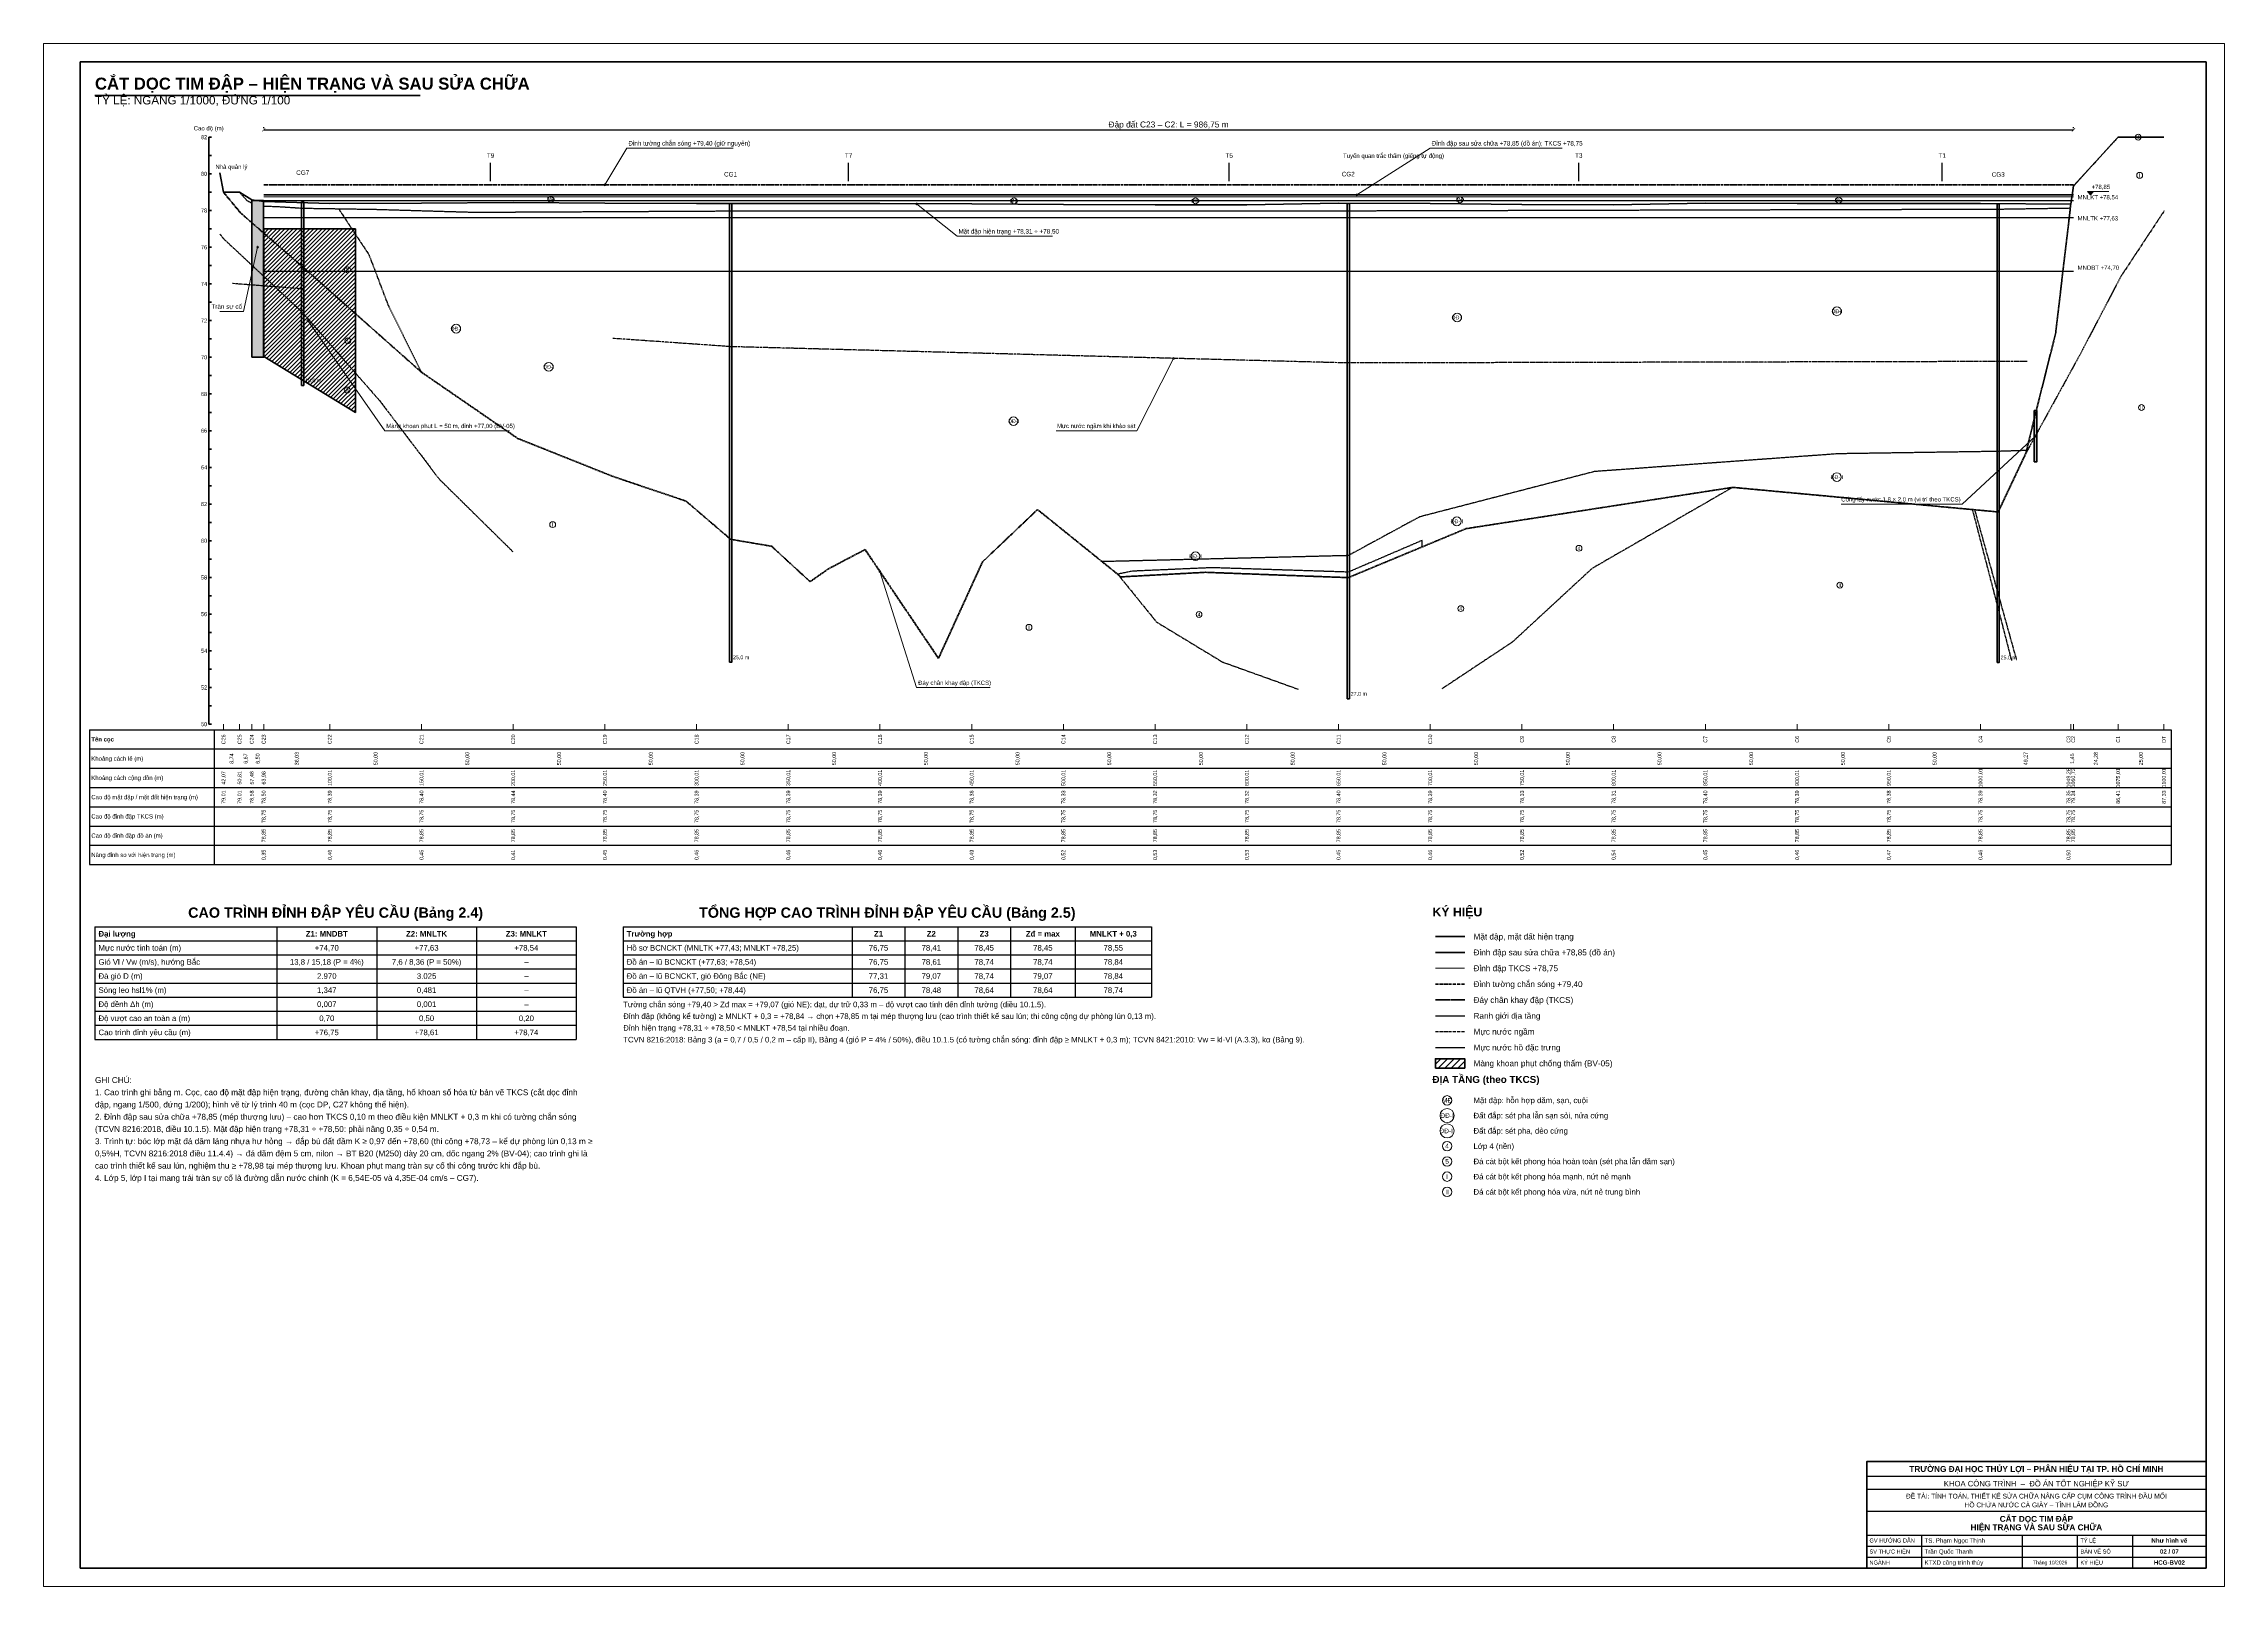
# Model space of a CAD drawing. Header units: millimetres. Extents: x 0 to 1189, y 0 to 841.
import ezdxf
from ezdxf.enums import TextEntityAlignment as Align

# ---------------------------------------------------------------- set-up
doc = ezdxf.new("R2010")
doc.units = ezdxf.units.MM
doc.linetypes.add('DASHDOT', pattern=[3.556, 2.54, -0.508, 0, -0.508])
doc.linetypes.add('DASHED', pattern=[1.524, 1.27, -0.254])
for name, color, linetype, lineweight in [('BANG', 7, 'CONTINUOUS', 25), ('CHU', 7, 'CONTINUOUS', 25), ('CHU_DAM', 7, 'CONTINUOUS', 35), ('DIA_CHAT', 30, 'DASHED', 25), ('HATCH', 8, 'CONTINUOUS', 13), ('KHUNG', 7, 'CONTINUOUS', 50), ('KICH_THUOC', 3, 'CONTINUOUS', 18), ('NET_CHINH', 7, 'CONTINUOUS', 50), ('NET_MANH', 8, 'CONTINUOUS', 18), ('NUOC', 5, 'CONTINUOUS', 25), ('SUA_CHUA', 1, 'CONTINUOUS', 50)]:
    doc.layers.add(name, color=color, linetype=linetype, lineweight=lineweight)
doc.styles.add('VN', font='arial.ttf')
doc.styles.add('VN_DAM', font='arialbd.ttf')
doc.dimstyles.new('KT', dxfattribs={"dimtxt": 2.5, "dimasz": 1.8, "dimexe": 1.5, "dimexo": 1, "dimgap": 0.8, "dimtad": 1, "dimdec": 0, "dimtxsty": 'VN', "dimblk": 'ARCHTICK', "dimcen": 2.5, "dimclrd": 3, "dimclre": 3, "dimclrt": 7, "dimazin": 3, "dimtfac": 1, "dimtmove": 0, "dimatfit": 3})

# ---------------------------------------------------------------- blocks, each defined once
blk = doc.blocks.new('_ARCHTICK')
at = {"color": 0, "linetype": 'BYBLOCK', "const_width": 0.15}
blk.add_lwpolyline([(-0.5, -0.5), (0.5, 0.5)], dxfattribs=at)

msp = doc.modelspace()

# ---------------------------------------------------------------- hatches: boundary and pattern name
at = {"layer": 'HATCH'}
h = msp.add_hatch(dxfattribs=at)
h.set_pattern_fill('AR-CONC', scale=0.02)
h.paths.add_polyline_path([(113.46, 670), (119.96, 670), (119.96, 755.4), (113.46, 755.4)])
at = {"layer": 'NET_CHINH'}
h = msp.add_hatch(color=8, dxfattribs=at)
h.dxf.hatch_style = 1
h.paths.add_polyline_path([(1085.3, 613), (1086.7, 613), (1086.7, 641), (1085.3, 641)])
at = {"layer": 'NET_MANH'}
h = msp.add_hatch(color=7, dxfattribs=at)
h.dxf.hatch_style = 1
h.paths.add_polyline_path([(1116, 758.5), (1114.4, 760.42), (1117.6, 760.42)])
at = {"layer": 'SUA_CHUA'}
h = msp.add_hatch(dxfattribs=at)
h.set_pattern_fill('ANSI31', color=1, scale=0.5)
h.paths.add_polyline_path([(119.98, 740), (169.98, 740), (169.98, 640), (119.98, 670.4)])
h = msp.add_hatch(dxfattribs=at)
h.set_pattern_fill('ANSI31', color=1, scale=0.8)
h.paths.add_polyline_path([(758.802, 282.55), (774.802, 282.55), (774.802, 287.67), (758.802, 287.67)])

# ---------------------------------------------------------------- linework, layer by layer
at = {"layer": 'BANG'}
for p, q in [((25, 467), (1160, 467)), ((25, 467), (25, 393.5)), ((93, 467), (93, 393.5)), ((1160, 467), (1160, 393.5)), ((25, 456.5), (1160, 456.5)), ((25, 446), (1160, 446)), ((25, 435.5), (1160, 435.5)), ((25, 425), (1160, 425)), ((25, 414.5), (1160, 414.5)), ((25, 404), (1160, 404)), ((25, 393.5), (1160, 393.5)), ((28, 359.602), (290.4, 359.602)), ((28, 359.602), (28, 298.162)), ((127.2, 359.602), (127.2, 298.162)), ((181.6, 359.602), (181.6, 298.162)), ((236, 359.602), (236, 298.162)), ((290.4, 359.602), (290.4, 298.162)), ((316, 359.602), (604, 359.602)), ((316, 359.602), (316, 321.202)), ((440.8, 359.602), (440.8, 321.202)), ((469.6, 359.602), (469.6, 321.202)), ((498.4, 359.602), (498.4, 321.202)), ((527.2, 359.602), (527.2, 321.202)), ((562.4, 359.602), (562.4, 321.202)), ((604, 359.602), (604, 321.202)), ((28, 351.922), (290.4, 351.922)), ((316, 351.922), (604, 351.922)), ((28, 344.242), (290.4, 344.242)), ((28, 336.562), (290.4, 336.562)), ((316, 344.242), (604, 344.242)), ((316, 336.562), (604, 336.562)), ((28, 328.882), (290.4, 328.882)), ((28, 321.202), (290.4, 321.202)), ((316, 328.882), (604, 328.882)), ((316, 321.202), (604, 321.202)), ((28, 313.522), (290.4, 313.522)), ((28, 305.842), (290.4, 305.842)), ((28, 298.162), (290.4, 298.162)), ((994, 60), (1179, 60)), ((994, 53), (1179, 53)), ((994, 41), (1179, 41)), ((994, 28), (1179, 28)), ((1024, 10), (1024, 28)), ((1079, 10), (1079, 28)), ((1109, 10), (1109, 28)), ((1139, 10), (1139, 28)), ((994, 22), (1179, 22)), ((994, 16), (1179, 16))]:
    msp.add_line(p, q, dxfattribs=at)
at = {"layer": 'CHU_DAM'}
msp.add_line((28, 812.8), (205.32, 812.8), dxfattribs=at)
at = {"layer": 'DIA_CHAT', "linetype": 'DASHED', "ltscale": 0.64}
msp.add_line((758.802, 311.03), (774.802, 311.03), dxfattribs=at)
at = {"layer": 'DIA_CHAT', "linetype": 'DASHED', "ltscale": 0.4}
for points in [[(1155.99, 790), (1130.99, 790), (1106.71, 763.3)], [(98.05, 760)], [(106.79, 760), (108.82, 757.7), (110.85, 755.5), (113.46, 754.2)], [(119.97, 752.5), (129.28, 752.1), (141.25, 751.3), (180.37, 750.7), (234.81, 749.1), (374.56, 749.8), (711.32, 749.9), (1065.67, 750.8), (1105.02, 751.4)], [(160.81, 751), (177.33, 726), (187.72, 698.7), (205.99, 661.9)], [(1156.24, 749.9), (1132.57, 714.1), (1110.01, 671), (1080.76, 617.7)], [(96, 737.365), (98.05, 734.7), (113.46, 720.3), (141.25, 694.3), (183.35, 646.2), (215.6, 603.7), (255.99, 563.9)], [(1081.11, 619.2), (1065.67, 618.7), (978.31, 617.4), (845.48, 607.7), (750.17, 583), (711.32, 561.9), (577.14, 558.6)], [(920.9, 599.1), (844.25, 554.9), (800.83, 514.8), (762.28, 489.2)], [(1051.59, 587), (1072.92, 504.8)], [(1052.8, 586.9), (1075.58, 505.2)], [(751.65, 566.6), (751.64, 570.2), (711.32, 552.9), (636.92, 555.3), (593.61, 553.4), (585.62, 551.8), (606.77, 525.7), (642.74, 503.9), (683.95, 489.1)]]:
    msp.add_lwpolyline(points, dxfattribs=at)
at = {"layer": 'KHUNG'}
for points in [[(20, 10), (1179, 10), (1179, 831), (20, 831)], [(994, 10), (1179, 10), (1179, 68), (994, 68)]]:
    msp.add_lwpolyline(points, close=True, dxfattribs=at)
at = {"layer": 'NET_CHINH'}
for p, q in [((90, 470), (90, 790)), ((90, 790), (91.5, 790)), ((90, 780), (91.5, 780)), ((90, 770), (91.5, 770)), ((90, 760), (91.5, 760)), ((90, 750), (91.5, 750)), ((90, 740), (91.5, 740)), ((90, 730), (91.5, 730)), ((90, 720), (91.5, 720)), ((90, 710), (91.5, 710)), ((90, 700), (91.5, 700)), ((90, 690), (91.5, 690)), ((90, 680), (91.5, 680)), ((90, 670), (91.5, 670)), ((90, 660), (91.5, 660)), ((90, 650), (91.5, 650)), ((90, 640), (91.5, 640)), ((90, 630), (91.5, 630)), ((90, 620), (91.5, 620)), ((90, 610), (91.5, 610)), ((90, 600), (91.5, 600)), ((90, 590), (91.5, 590)), ((90, 580), (91.5, 580)), ((90, 570), (91.5, 570)), ((90, 560), (91.5, 560)), ((90, 550), (91.5, 550)), ((90, 540), (91.5, 540)), ((90, 530), (91.5, 530)), ((90, 520), (91.5, 520)), ((90, 510), (91.5, 510)), ((90, 500), (91.5, 500)), ((90, 490), (91.5, 490)), ((90, 480), (91.5, 480)), ((90, 470), (91.5, 470)), ((758.802, 354.23), (774.802, 354.23))]:
    msp.add_line(p, q, dxfattribs=at)
at = {"layer": 'NET_CHINH', "linetype": 'DASHDOT', "ltscale": 0.4}
msp.add_line((119.98, 764), (1106.73, 764), dxfattribs=at)
at = {"layer": 'NET_CHINH', "linetype": 'DASHDOT', "ltscale": 0.64}
msp.add_line((758.802, 328.31), (774.802, 328.31), dxfattribs=at)
at = {"layer": 'NET_CHINH', "linetype": 'DASHED', "ltscale": 0.8}
msp.add_line((758.802, 319.67), (774.802, 319.67), dxfattribs=at)
at = {"layer": 'NET_CHINH'}
msp.add_lwpolyline([(96, 770.559), (98.07, 760.1), (106.81, 760.1), (113.48, 755.8), (119.98, 755), (156.01, 753.9), (206.01, 754), (256.01, 754.4), (306.01, 754), (356.01, 753.9), (406.01, 753.9), (456.01, 753.9), (506.01, 753.6), (556.01, 753.3), (606.01, 753.2), (656.01, 753.2), (706.01, 754), (756.01, 753.9), (806.01, 753.3), (856.01, 753.1), (906.01, 754), (956.01, 753.9), (1006.01, 753.8), (1056.01, 753.9), (1105.28, 753.5), (1106.73, 763.4), (1131.01, 790), (1156.01, 790)], dxfattribs=at)
at = {"layer": 'NET_CHINH', "linetype": 'DASHED', "ltscale": 0.5}
msp.add_lwpolyline([(1105.26, 753.4), (1097.03, 683.5), (1080.76, 617.7), (1065.67, 585.7), (920.9, 599.1), (775.56, 576.6), (711.32, 549.9), (633.4, 552.8), (587.4, 550.3), (541.9, 587), (511.9, 558.5), (487.9, 505.9), (447.9, 565.2), (427.9, 554.7), (417.9, 547.7), (396.9, 567), (374.56, 570.8), (350.25, 591.6), (310.55, 605), (258.45, 625.8), (205.99, 661.9), (141.25, 719.3), (113.46, 743.4), (107.32, 748.8), (98.05, 760)], dxfattribs=at)
at = {"layer": 'NET_CHINH'}
for points in [[(113.46, 670), (119.96, 670), (119.96, 755.4), (113.46, 755.4)], [(140.65, 654.7), (141.85, 654.7), (141.85, 754.7), (140.65, 754.7)], [(373.96, 503.8), (375.16, 503.8), (375.16, 753.8), (373.96, 753.8)], [(710.72, 483.9), (711.92, 483.9), (711.92, 753.9), (710.72, 753.9)], [(1065.07, 503.7), (1066.27, 503.7), (1066.27, 753.7), (1065.07, 753.7)], [(1085.3, 613), (1086.7, 613), (1086.7, 641), (1085.3, 641)]]:
    msp.add_lwpolyline(points, close=True, dxfattribs=at)
at = {"layer": 'NET_MANH'}
for p, q in [((306, 764), (318, 784)), ((318, 784), (376, 784)), ((716, 758.5), (756, 784)), ((756, 784), (828, 784)), ((476, 753.6), (498, 736)), ((1114.4, 760.42), (1126, 760.42)), ((116.7, 730), (109, 695)), ((498, 736), (550, 736)), ((109, 695), (96, 695)), ((144, 690), (186, 630)), ((616, 669.419), (596, 630)), ((186, 630), (254, 630)), ((596, 630), (552, 630)), ((1086, 627), (1046, 590)), ((1046, 590), (980, 590)), ((456, 553.192), (476, 490)), ((476, 490), (516, 490))]:
    msp.add_line(p, q, dxfattribs=at)
at = {"layer": 'NET_MANH', "color": 3, "linetype": 'DASHED', "ltscale": 0.3}
msp.add_line((119.98, 757.5), (1106.73, 757.5), dxfattribs=at)
at = {"layer": 'NET_MANH', "linetype": 'DASHED', "ltscale": 0.2}
for p, q in [((98.07, 470), (98.07, 467)), ((106.81, 470), (106.81, 467)), ((113.48, 470), (113.48, 467)), ((119.98, 470), (119.98, 467)), ((156.01, 470), (156.01, 467)), ((206.01, 470), (206.01, 467)), ((256.01, 470), (256.01, 467)), ((306.01, 470), (306.01, 467)), ((356.01, 470), (356.01, 467)), ((406.01, 470), (406.01, 467)), ((456.01, 470), (456.01, 467)), ((506.01, 470), (506.01, 467)), ((556.01, 470), (556.01, 467)), ((606.01, 470), (606.01, 467)), ((656.01, 470), (656.01, 467)), ((706.01, 470), (706.01, 467)), ((756.01, 470), (756.01, 467)), ((806.01, 470), (806.01, 467)), ((856.01, 470), (856.01, 467)), ((906.01, 470), (906.01, 467)), ((956.01, 470), (956.01, 467)), ((1006.01, 470), (1006.01, 467)), ((1056.01, 470), (1056.01, 467)), ((1105.28, 470), (1105.28, 467)), ((1106.73, 470), (1106.73, 467)), ((1131.01, 470), (1131.01, 467)), ((1156.01, 470), (1156.01, 467))]:
    msp.add_line(p, q, dxfattribs=at)
at = {"layer": 'NET_MANH', "color": 3, "linetype": 'DASHED', "ltscale": 0.48}
msp.add_line((758.802, 336.95), (774.802, 336.95), dxfattribs=at)
at = {"layer": 'NET_MANH'}
for points in [[(0, 0), (1189, 0), (1189, 841), (0, 841)], [(1116, 758.5), (1114.4, 760.42), (1117.6, 760.42)]]:
    msp.add_lwpolyline(points, close=True, dxfattribs=at)
for centre, radius in [((1142.04, 790), 1.6), ((306, 764), 0.5), ((1142.83, 769.2), 1.6), ((276.61, 756.1), 1.6), ((476, 753.6), 0.5), ((529.15, 755.3), 1.6), ((628.04, 755.3), 1.6), ((716, 758.5), 0.5), ((772.3, 755.9), 1.6), ((978.77, 755.7), 1.6), ((116.7, 730), 0.5), ((165.68, 717.7), 1.6), ((144, 690), 0.5), ((770.68, 691.7), 2.4), ((977.75, 695.1), 2.4), ((165.86, 679), 1.6), ((224.93, 685.6), 2.4), ((275.39, 664.8), 2.4), ((616, 669.419), 0.5), ((165.51, 652.2), 1.6), ((1143.81, 642.6), 1.6), ((528.83, 635.2), 2.4), ((1086, 627), 0.5), ((977.69, 604.7), 2.4), ((770.53, 580.6), 2.4), ((277.55, 578.8), 1.6), ((628.02, 561.6), 2.4), ((837.11, 565.9), 1.6), ((456, 553.192), 0.5), ((979.36, 545.8), 1.6), ((537.26, 522.8), 1.6), ((629.97, 529.8), 1.6), ((772.69, 533), 1.6), ((765.202, 264.95), 2.56), ((765.202, 256.63), 3.84), ((765.202, 248.31), 3.84), ((765.202, 239.99), 2.56), ((765.202, 231.67), 2.56), ((765.202, 223.35), 2.56), ((765.202, 215.03), 2.56)]:
    msp.add_circle(centre, radius, dxfattribs=at)
at = {"layer": 'NUOC'}
for p, q in [((243.7, 766), (243.7, 776)), ((438.9, 766), (438.9, 776)), ((646.4, 766), (646.4, 776)), ((837, 766), (837, 776)), ((1035.2, 766), (1035.2, 776))]:
    msp.add_line(p, q, dxfattribs=at)
at = {"layer": 'NUOC', "linetype": 'DASHED', "ltscale": 0.4}
for p, q in [((119.98, 755.4), (1106.73, 755.4)), ((119.98, 746.3), (1106.73, 746.3)), ((119.98, 717), (1106.73, 717))]:
    msp.add_line(p, q, dxfattribs=at)
at = {"layer": 'NUOC', "linetype": 'DASHDOT', "ltscale": 0.64}
msp.add_line((758.802, 302.39), (774.802, 302.39), dxfattribs=at)
at = {"layer": 'NUOC', "linetype": 'DASHED', "ltscale": 0.64}
msp.add_line((758.802, 293.75), (774.802, 293.75), dxfattribs=at)
at = {"layer": 'NUOC', "linetype": 'DASHDOT', "ltscale": 0.4}
for points in [[(141.25, 707.3), (113.46, 709.4), (102.99, 710.2)], [(1081.42, 667.7), (1065.67, 667.7), (711.32, 666.9), (374.56, 675.8), (310.26, 680.3)]]:
    msp.add_lwpolyline(points, dxfattribs=at)
at = {"layer": 'SUA_CHUA'}
for p, q in [((119.98, 758.5), (1106.73, 758.5)), ((758.802, 345.59), (774.802, 345.59))]:
    msp.add_line(p, q, dxfattribs=at)
for points in [[(119.98, 740), (169.98, 740), (169.98, 640), (119.98, 670.4)], [(758.802, 282.55), (774.802, 282.55), (774.802, 287.67), (758.802, 287.67)]]:
    msp.add_lwpolyline(points, close=True, dxfattribs=at)

# ---------------------------------------------------------------- texts
at = {"layer": 'CHU', "style": 'VN'}
for s, height, p in [('TỶ LỆ: NGANG 1/1000, ĐỨNG 1/100', 4.55, (28, 806.5)), ('Đỉnh tường chắn sóng +79,40 (giữ nguyên)', 2.47, (318.8, 784.7)), ('Đỉnh đập sau sửa chữa +78,85 (đồ án); TKCS +78,75', 2.47, (756.8, 784.7)), ('+78,85', 2.34, (1116.6, 761.02)), ('Mặt đập hiện trạng +78,31 ÷ +78,50', 2.47, (498.8, 736.7)), ('10,0 m', 2.08, (142.55, 655.7)), ('Màng khoan phụt L = 50 m, đỉnh +77,00 (BV-05)', 2.34, (186.8, 630.7)), ('25,0 m', 2.08, (375.86, 504.8)), ('25,0 m', 2.08, (1066.97, 504.7)), ('Đáy chân khay đập (TKCS)', 2.34, (476.8, 490.7)), ('27,0 m', 2.08, (712.62, 484.9)), ('Đỉnh đập (không kể tường) ≥ MNLKT + 0,3 = +78,84 → chọn +78,85 m tại mép thượng lưu (cao trình thiết kế sau lún; thi công cộng dự phòng lún 0,13 m).', 3.04, (316, 308.402)), ('Tường chắn sóng +79,40 > Zđ max = +79,07 (gió NE): đạt, dự trữ 0,33 m – độ vượt cao tính đến đỉnh tường (điều 10.1.5).', 3.04, (316, 314.802)), ('Đỉnh hiện trạng +78,31 ÷ +78,50 < MNLKT +78,54 tại nhiều đoạn.', 3.04, (316, 302.002)), ('TCVN 8216:2018: Bảng 3 (a = 0,7 / 0,5 / 0,2 m – cấp II), Bảng 4 (gió P = 4% / 50%), điều 10.1.5 (có tường chắn sóng: đỉnh đập ≥ MNLKT + 0,3 m); TCVN 8421:2010: Vw = kl·Vl (A.3.3), kα (Bảng 9).', 3.04, (316, 295.602))]:
    msp.add_text(s, height=height, dxfattribs=at).set_placement(p, align=Align.BOTTOM_LEFT)
for s, height, p in [('Cao độ (m)', 2.34, (90, 793)), ('Nhà quản lý', 2.34, (102.4, 772)), ('CG7', 2.47, (141.25, 768.7)), ('CG1', 2.47, (374.56, 767.8)), ('CG2', 2.47, (711.32, 767.9)), ('CG3', 2.47, (1065.67, 767.7))]:
    msp.add_text(s, height=height, dxfattribs=at).set_placement(p, align=Align.BOTTOM_CENTER)
for s, p in [('82', (89.2, 790)), ('80', (89.2, 770)), ('78', (89.2, 750)), ('76', (89.2, 730)), ('74', (89.2, 710)), ('72', (89.2, 690)), ('70', (89.2, 670)), ('68', (89.2, 650)), ('66', (89.2, 630)), ('64', (89.2, 610)), ('62', (89.2, 590)), ('60', (89.2, 570)), ('58', (89.2, 550)), ('56', (89.2, 530)), ('54', (89.2, 510)), ('52', (89.2, 490)), ('50', (89.2, 470))]:
    msp.add_text(s, height=2.21, dxfattribs=at).set_placement(p, align=Align.MIDDLE_RIGHT)
for s, height, p in [('4', 2.08, (1142.04, 790)), ('I', 2.08, (1142.83, 769.2)), ('MĐ', 2.08, (276.61, 756.1)), ('MĐ', 2.08, (529.15, 755.3)), ('MĐ', 2.08, (628.04, 755.3)), ('MĐ', 2.08, (772.3, 755.9)), ('MĐ', 2.08, (978.77, 755.7)), ('5', 2.08, (165.68, 717.7)), ('ĐĐ-I', 2.08, (770.68, 691.7)), ('ĐĐ-I', 2.08, (977.75, 695.1)), ('I', 2.08, (165.86, 679)), ('ĐĐ-I', 2.08, (224.93, 685.6)), ('ĐĐ-I', 2.08, (275.39, 664.8)), ('II', 2.08, (165.51, 652.2)), ('II', 2.08, (1143.81, 642.6)), ('ĐĐ-I', 2.08, (528.83, 635.2)), ('ĐĐ-II', 2.08, (977.69, 604.7)), ('I', 2.08, (277.55, 578.8)), ('ĐĐ-II', 2.08, (770.53, 580.6)), ('ĐĐ-II', 2.08, (628.02, 561.6)), ('4', 2.08, (837.11, 565.9)), ('II', 2.08, (979.36, 545.8)), ('I', 2.08, (537.26, 522.8)), ('4', 2.08, (629.97, 529.8)), ('4', 2.08, (772.69, 533)), ('+74,70', 3.04, (154.4, 348.082)), ('+77,63', 3.04, (208.8, 348.082)), ('+78,54', 3.04, (263.2, 348.082)), ('76,75', 3.04, (455.2, 348.082)), ('78,41', 3.04, (484, 348.082)), ('78,45', 3.04, (512.8, 348.082)), ('78,45', 3.04, (544.8, 348.082)), ('78,55', 3.04, (583.2, 348.082)), ('13,8 / 15,18 (P = 4%)', 3.04, (154.4, 340.402)), ('2.970', 3.04, (154.4, 332.722)), ('7,6 / 8,36 (P = 50%)', 3.04, (208.8, 340.402)), ('3.025', 3.04, (208.8, 332.722)), ('–', 3.04, (263.2, 340.402)), ('76,75', 3.04, (455.2, 340.402)), ('77,31', 3.04, (455.2, 332.722)), ('78,61', 3.04, (484, 340.402)), ('79,07', 3.04, (484, 332.722)), ('78,74', 3.04, (512.8, 340.402)), ('78,74', 3.04, (512.8, 332.722)), ('78,74', 3.04, (544.8, 340.402)), ('79,07', 3.04, (544.8, 332.722)), ('78,84', 3.04, (583.2, 340.402)), ('78,84', 3.04, (583.2, 332.722)), ('1,347', 3.04, (154.4, 325.042)), ('0,481', 3.04, (208.8, 325.042)), ('–', 3.04, (263.2, 332.722)), ('–', 3.04, (263.2, 325.042)), ('76,75', 3.04, (455.2, 325.042)), ('78,48', 3.04, (484, 325.042)), ('78,64', 3.04, (512.8, 325.042)), ('78,64', 3.04, (544.8, 325.042)), ('78,74', 3.04, (583.2, 325.042)), ('0,007', 3.04, (154.4, 317.362)), ('0,70', 3.04, (154.4, 309.682)), ('0,001', 3.04, (208.8, 317.362)), ('0,50', 3.04, (208.8, 309.682)), ('0,20', 3.04, (263.2, 309.682)), ('–', 3.04, (263.2, 317.362)), ('+76,75', 3.04, (154.4, 302.002)), ('+78,61', 3.04, (208.8, 302.002)), ('+78,74', 3.04, (263.2, 302.002)), ('MĐ', 2.56, (765.202, 264.95)), ('ĐĐ-I', 2.56, (765.202, 256.63)), ('ĐĐ-II', 2.56, (765.202, 248.31)), ('4', 2.56, (765.202, 239.99)), ('5', 2.56, (765.202, 231.67)), ('II', 2.56, (765.202, 215.03)), ('I', 2.56, (765.202, 223.35)), ('ĐỀ TÀI: TÍNH TOÁN, THIẾT KẾ SỬA CHỮA NÂNG CẤP CỤM CÔNG TRÌNH ĐẦU MỐI', 2.6, (1086.5, 49.2)), ('KHOA CÔNG TRÌNH  –  ĐỒ ÁN TỐT NGHIỆP KỸ SƯ', 3, (1086.5, 56)), ('HỒ CHỨA NƯỚC CÀ GIÂY – TỈNH LÂM ĐỒNG', 2.6, (1086.5, 44.4)), ('Tháng 10/2026', 2, (1094, 13))]:
    msp.add_text(s, height=height, dxfattribs=at).set_placement(p, align=Align.MIDDLE_CENTER)
for s, height, p in [('Tràn sự cố', 2.47, (108.2, 695.7)), ('Mực nước ngầm khi khảo sát', 2.34, (595.2, 630.7)), ('Cống lấy nước 1,8 × 2,0 m (vị trí theo TKCS)', 2.34, (1045.2, 590.7))]:
    msp.add_text(s, height=height, dxfattribs=at).set_placement(p, align=Align.BOTTOM_RIGHT)
for s, p in [('C26', (98.07, 461.75)), ('C25', (106.81, 461.75)), ('C24', (113.48, 461.75)), ('C23', (119.98, 461.75)), ('C22', (156.01, 461.75)), ('C21', (206.01, 461.75)), ('C20', (256.01, 461.75)), ('C19', (306.01, 461.75)), ('C18', (356.01, 461.75)), ('C17', (406.01, 461.75)), ('C16', (456.01, 461.75)), ('C15', (506.01, 461.75)), ('C14', (556.01, 461.75)), ('C13', (606.01, 461.75)), ('C12', (656.01, 461.75)), ('C11', (706.01, 461.75)), ('C10', (756.01, 461.75)), ('8,74', (102.44, 451.25)), ('6,67', (110.145, 451.25)), ('6,50', (116.73, 451.25)), ('36,03', (137.995, 451.25)), ('50,00', (181.01, 451.25)), ('50,00', (231.01, 451.25)), ('50,00', (281.01, 451.25)), ('50,00', (331.01, 451.25)), ('50,00', (381.01, 451.25)), ('50,00', (431.01, 451.25)), ('50,00', (481.01, 451.25)), ('50,00', (531.01, 451.25)), ('50,00', (581.01, 451.25)), ('50,00', (631.01, 451.25)), ('50,00', (681.01, 451.25)), ('50,00', (731.01, 451.25)), ('50,00', (781.01, 451.25)), ('C9', (806.01, 461.75)), ('50,00', (831.01, 451.25)), ('C8', (856.01, 461.75)), ('50,00', (881.01, 451.25)), ('C7', (906.01, 461.75)), ('50,00', (931.01, 451.25)), ('C6', (956.01, 461.75)), ('50,00', (981.01, 451.25)), ('C5', (1006.01, 461.75)), ('50,00', (1031.01, 451.25)), ('C4', (1056.01, 461.75)), ('49,27', (1080.645, 451.25)), ('C3', (1103.98, 461.75)), ('1,45', (1106.005, 451.25)), ('C2', (1106.58, 461.75)), ('24,28', (1118.87, 451.25)), ('C1', (1131.01, 461.75)), ('25,00', (1143.51, 451.25)), ('DT', (1156.01, 461.75)), ('42,07', (98.07, 440.75)), ('50,81', (106.81, 440.75)), ('57,48', (113.48, 440.75)), ('63,98', (119.98, 440.75)), ('100,01', (156.01, 440.75)), ('150,01', (206.01, 440.75)), ('200,01', (256.01, 440.75)), ('250,01', (306.01, 440.75)), ('300,01', (356.01, 440.75)), ('350,01', (406.01, 440.75)), ('400,01', (456.01, 440.75)), ('450,01', (506.01, 440.75)), ('500,01', (556.01, 440.75)), ('550,01', (606.01, 440.75)), ('600,01', (656.01, 440.75)), ('650,01', (706.01, 440.75)), ('700,01', (756.01, 440.75)), ('750,01', (806.01, 440.75)), ('800,01', (856.01, 440.75)), ('850,01', (906.01, 440.75)), ('900,01', (956.01, 440.75)), ('950,01', (1006.01, 440.75)), ('1000,01', (1056.01, 440.75)), ('1049,28', (1103.98, 440.75)), ('1050,73', (1106.58, 440.75)), ('1075,01', (1131.01, 440.75)), ('1100,01', (1156.01, 440.75)), ('79,01', (98.07, 430.25)), ('79,01', (106.81, 430.25)), ('78,58', (113.48, 430.25)), ('78,50', (119.98, 430.25)), ('78,39', (156.01, 430.25)), ('78,40', (206.01, 430.25)), ('78,44', (256.01, 430.25)), ('78,40', (306.01, 430.25)), ('78,39', (356.01, 430.25)), ('78,39', (406.01, 430.25)), ('78,39', (456.01, 430.25)), ('78,36', (506.01, 430.25)), ('78,33', (556.01, 430.25)), ('78,32', (606.01, 430.25)), ('78,32', (656.01, 430.25)), ('78,40', (706.01, 430.25)), ('78,39', (756.01, 430.25)), ('78,33', (806.01, 430.25)), ('78,31', (856.01, 430.25)), ('78,40', (906.01, 430.25)), ('78,39', (956.01, 430.25)), ('78,38', (1006.01, 430.25)), ('78,39', (1056.01, 430.25)), ('78,35', (1103.98, 430.25)), ('79,34', (1106.58, 430.25)), ('86,41', (1131.01, 430.25)), ('87,33', (1156.01, 430.25)), ('78,75', (119.98, 419.75)), ('78,75', (156.01, 419.75)), ('78,75', (206.01, 419.75)), ('78,75', (256.01, 419.75)), ('78,75', (306.01, 419.75)), ('78,75', (356.01, 419.75)), ('78,75', (406.01, 419.75)), ('78,75', (456.01, 419.75)), ('78,75', (506.01, 419.75)), ('78,75', (556.01, 419.75)), ('78,75', (606.01, 419.75)), ('78,75', (656.01, 419.75)), ('78,75', (706.01, 419.75)), ('78,75', (756.01, 419.75)), ('78,75', (806.01, 419.75)), ('78,75', (856.01, 419.75)), ('78,75', (906.01, 419.75)), ('78,75', (956.01, 419.75)), ('78,75', (1006.01, 419.75)), ('78,75', (1056.01, 419.75)), ('78,75', (1103.98, 419.75)), ('78,75', (1106.58, 419.75)), ('78,85', (119.98, 409.25)), ('78,85', (156.01, 409.25)), ('78,85', (206.01, 409.25)), ('78,85', (256.01, 409.25)), ('78,85', (306.01, 409.25)), ('78,85', (356.01, 409.25)), ('78,85', (406.01, 409.25)), ('78,85', (456.01, 409.25)), ('78,85', (506.01, 409.25)), ('78,85', (556.01, 409.25)), ('78,85', (606.01, 409.25)), ('78,85', (656.01, 409.25)), ('78,85', (706.01, 409.25)), ('78,85', (756.01, 409.25)), ('78,85', (806.01, 409.25)), ('78,85', (856.01, 409.25)), ('78,85', (906.01, 409.25)), ('78,85', (956.01, 409.25)), ('78,85', (1006.01, 409.25)), ('78,85', (1056.01, 409.25)), ('78,85', (1103.98, 409.25)), ('78,85', (1106.58, 409.25)), ('0,35', (119.98, 398.75)), ('0,46', (156.01, 398.75)), ('0,45', (206.01, 398.75)), ('0,41', (256.01, 398.75)), ('0,45', (306.01, 398.75)), ('0,46', (356.01, 398.75)), ('0,46', (406.01, 398.75)), ('0,46', (456.01, 398.75)), ('0,49', (506.01, 398.75)), ('0,52', (556.01, 398.75)), ('0,53', (606.01, 398.75)), ('0,53', (656.01, 398.75)), ('0,45', (706.01, 398.75)), ('0,46', (756.01, 398.75)), ('0,52', (806.01, 398.75)), ('0,54', (856.01, 398.75)), ('0,45', (906.01, 398.75)), ('0,46', (956.01, 398.75)), ('0,47', (1006.01, 398.75)), ('0,46', (1056.01, 398.75)), ('0,50', (1103.98, 398.75))]:
    msp.add_text(s, height=2.08, rotation=90, dxfattribs=at).set_placement(p, align=Align.MIDDLE_CENTER)
for s, height, p in [('Khoảng cách lẻ (m)', 2.34, (26, 451.25)), ('Khoảng cách cộng dồn (m)', 2.34, (26, 440.75)), ('Cao độ mặt đập / mặt đất hiện trạng (m)', 2.34, (26, 430.25)), ('Cao độ đỉnh đập TKCS (m)', 2.34, (26, 419.75)), ('Cao độ đỉnh đập đồ án (m)', 2.34, (26, 409.25)), ('Nâng đỉnh so với hiện trạng (m)', 2.34, (26, 398.75)), ('Mực nước tính toán (m)', 3.04, (29.92, 348.082)), ('Hồ sơ BCNCKT (MNLTK +77,43; MNLKT +78,25)', 3.04, (317.92, 348.082)), ('Đỉnh đập sau sửa chữa +78,85 (đồ án)', 3.2, (779.602, 345.59)), ('Mặt đập, mặt đất hiện trạng', 3.2, (779.602, 354.23)), ('Đà gió D (m)', 3.04, (29.92, 332.722)), ('Gió Vl / Vw (m/s), hướng Bắc', 3.04, (29.92, 340.402)), ('Đồ án – lũ BCNCKT (+77,63; +78,54)', 3.04, (317.92, 340.402)), ('Đồ án – lũ BCNCKT, gió Đông Bắc (NE)', 3.04, (317.92, 332.722)), ('Đỉnh đập TKCS +78,75', 3.2, (779.602, 336.95)), ('Sóng leo hsl1% (m)', 3.04, (29.92, 325.042)), ('Đồ án – lũ QTVH (+77,50; +78,44)', 3.04, (317.92, 325.042)), ('Đỉnh tường chắn sóng +79,40', 3.2, (779.602, 328.31)), ('Đáy chân khay đập (TKCS)', 3.2, (779.602, 319.67)), ('Độ dềnh Δh (m)', 3.04, (29.92, 317.362)), ('Độ vượt cao an toàn a (m)', 3.04, (29.92, 309.682)), ('Ranh giới địa tầng', 3.2, (779.602, 311.03)), ('Cao trình đỉnh yêu cầu (m)', 3.04, (29.92, 302.002)), ('Mực nước ngầm', 3.2, (779.602, 302.39)), ('Mực nước hồ đặc trưng', 3.2, (779.602, 293.75)), ('Màng khoan phụt chống thấm (BV-05)', 3.2, (779.602, 285.11)), ('Mặt đập: hỗn hợp dăm, sạn, cuội', 3.04, (779.602, 264.95)), ('Đất đắp: sét pha lẫn sạn sỏi, nửa cứng', 3.04, (779.602, 256.63)), ('Đất đắp: sét pha, dẻo cứng', 3.04, (779.602, 248.31)), ('Lớp 4 (nền)', 3.04, (779.602, 239.99)), ('Đá cát bột kết phong hóa hoàn toàn (sét pha lẫn dăm sạn)', 3.04, (779.602, 231.67)), ('Đá cát bột kết phong hóa mạnh, nứt nẻ mạnh', 3.04, (779.602, 223.35)), ('Đá cát bột kết phong hóa vừa, nứt nẻ trung bình', 3.04, (779.602, 215.03)), ('GV HƯỚNG DẪN', 2.2, (995.5, 25)), ('TS. Phạm Ngọc Thịnh', 2.4, (1025.5, 25)), ('TỶ LỆ', 2.2, (1110.5, 25)), ('SV THỰC HIỆN', 2.2, (995.5, 19)), ('NGÀNH', 2.2, (995.5, 13)), ('Trần Quốc Thanh', 2.4, (1025.5, 19)), ('KTXD công trình thủy', 2.4, (1025.5, 13)), ('BẢN VẼ SỐ', 2.2, (1110.5, 19)), ('KÝ HIỆU', 2.2, (1110.5, 13))]:
    msp.add_text(s, height=height, dxfattribs=at).set_placement(p, align=Align.MIDDLE_LEFT)
at = {"layer": 'CHU', "insert": (28, 277.602), "char_height": 3.2, "width": 272, "attachment_point": 1, "line_spacing_factor": 1.25, "style": 'VN'}
msp.add_mtext('GHI CHÚ: \\P1. Cao trình ghi bằng m. Cọc, cao độ mặt đập hiện trạng, đường chân khay, địa tầng, hố khoan số hóa từ bản vẽ TKCS (cắt dọc đỉnh đập, ngang 1/500, đứng 1/200); hình vẽ từ lý trình 40 m (cọc DP, C27 không thể hiện). \\P2. Đỉnh đập sau sửa chữa +78,85 (mép thượng lưu) – cao hơn TKCS 0,10 m theo điều kiện MNLKT + 0,3 m khi có tường chắn sóng (TCVN 8216:2018, điều 10.1.5). Mặt đập hiện trạng +78,31 ÷ +78,50: phải nâng 0,35 ÷ 0,54 m. \\P3. Trình tự: bóc lớp mặt đá dăm láng nhựa hư hỏng → đắp bù đất đầm K ≥ 0,97 đến +78,60 (thi công +78,73 – kể dự phòng lún 0,13 m ≥ 0,5%H, TCVN 8216:2018 điều 11.4.4) → đá dăm đệm 5 cm, nilon → BT B20 (M250) dày 20 cm, dốc ngang 2% (BV-04); cao trình ghi là cao trình thiết kế sau lún, nghiệm thu ≥ +78,98 tại mép thượng lưu. Khoan phụt mang tràn sự cố thi công trước khi đắp bù. \\P4. Lớp 5, lớp I tại mang trái tràn sự cố là đường dẫn nước chính (K = 6,54E-05 và 4,35E-04 cm/s – CG7).', dxfattribs=at)
at = {"layer": 'CHU_DAM', "style": 'VN_DAM'}
for s, height, p in [('CẮT DỌC TIM ĐẬP – HIỆN TRẠNG VÀ SAU SỬA CHỮA', 6.5, (28, 814)), ('KÝ HIỆU', 4.8, (757.202, 363.83)), ('ĐỊA TẦNG (theo TKCS)', 3.84, (757.202, 273.27))]:
    msp.add_text(s, height=height, dxfattribs=at).set_placement(p, align=Align.BOTTOM_LEFT)
for s, height, p in [('Tên cọc', 2.34, (26, 461.75)), ('Đại lượng', 3.04, (29.92, 355.762)), ('Trường hợp', 3.04, (317.92, 355.762))]:
    msp.add_text(s, height=height, dxfattribs=at).set_placement(p, align=Align.MIDDLE_LEFT)
for s, p in [('CAO TRÌNH ĐỈNH ĐẬP YÊU CẦU (Bảng 2.4)', (159.2, 362.802)), ('TỔNG HỢP CAO TRÌNH ĐỈNH ĐẬP YÊU CẦU (Bảng 2.5)', (460, 362.802))]:
    msp.add_text(s, height=5.6, dxfattribs=at).set_placement(p, align=Align.BOTTOM_CENTER)
for s, height, p in [('Z1: MNDBT', 3.04, (154.4, 355.762)), ('Z2: MNLTK', 3.04, (208.8, 355.762)), ('Z3: MNLKT', 3.04, (263.2, 355.762)), ('Z1', 3.04, (455.2, 355.762)), ('Z2', 3.04, (484, 355.762)), ('Z3', 3.04, (512.8, 355.762)), ('Zđ = max', 3.04, (544.8, 355.762)), ('MNLKT + 0,3', 3.04, (583.2, 355.762)), ('TRƯỜNG ĐẠI HỌC THỦY LỢI – PHÂN HIỆU TẠI TP. HỒ CHÍ MINH', 3.2, (1086.5, 64)), ('CẮT DỌC TIM ĐẬP', 3.2, (1086.5, 36.8)), ('HIỆN TRẠNG VÀ SAU SỬA CHỮA', 3.2, (1086.5, 32.2)), ('Như hình vẽ', 2.4, (1159, 25)), ('HCG-BV02', 2.4, (1159, 13)), ('02 / 07', 2.4, (1159, 19))]:
    msp.add_text(s, height=height, dxfattribs=at).set_placement(p, align=Align.MIDDLE_CENTER)
at = {"layer": 'NUOC', "style": 'VN'}
for s, height, p in [('T9', 2.47, (243.7, 778)), ('T7', 2.47, (438.9, 778)), ('T5', 2.47, (646.4, 778)), ('Tuyến quan trắc thấm (giếng tự động)', 2.34, (736, 778)), ('T3', 2.47, (837, 778)), ('T1', 2.47, (1035.2, 778))]:
    msp.add_text(s, height=height, dxfattribs=at).set_placement(p, align=Align.BOTTOM_CENTER)
for s, p in [('MNLKT +78,54', (1109, 755.4)), ('MNLTK +77,63', (1109, 743.9)), ('MNDBT +74,70', (1109, 717))]:
    msp.add_text(s, height=2.34, dxfattribs=at).set_placement(p, align=Align.BOTTOM_LEFT)

# ---------------------------------------------------------------- dimensions: what is measured, and where the dimension line sits
at = {"layer": 'KICH_THUOC'}
msp.add_linear_dim(base=(119.98, 794), p1=(119.98, 794), p2=(1106.73, 794), text='Đập đất C23 – C2: L = 986,75 m', dimstyle='KT', override={"dimscale": 1, "dimtxt": 3.25, "dimlfac": 100}, dxfattribs=at).render()

doc.saveas('drawing.dxf')
